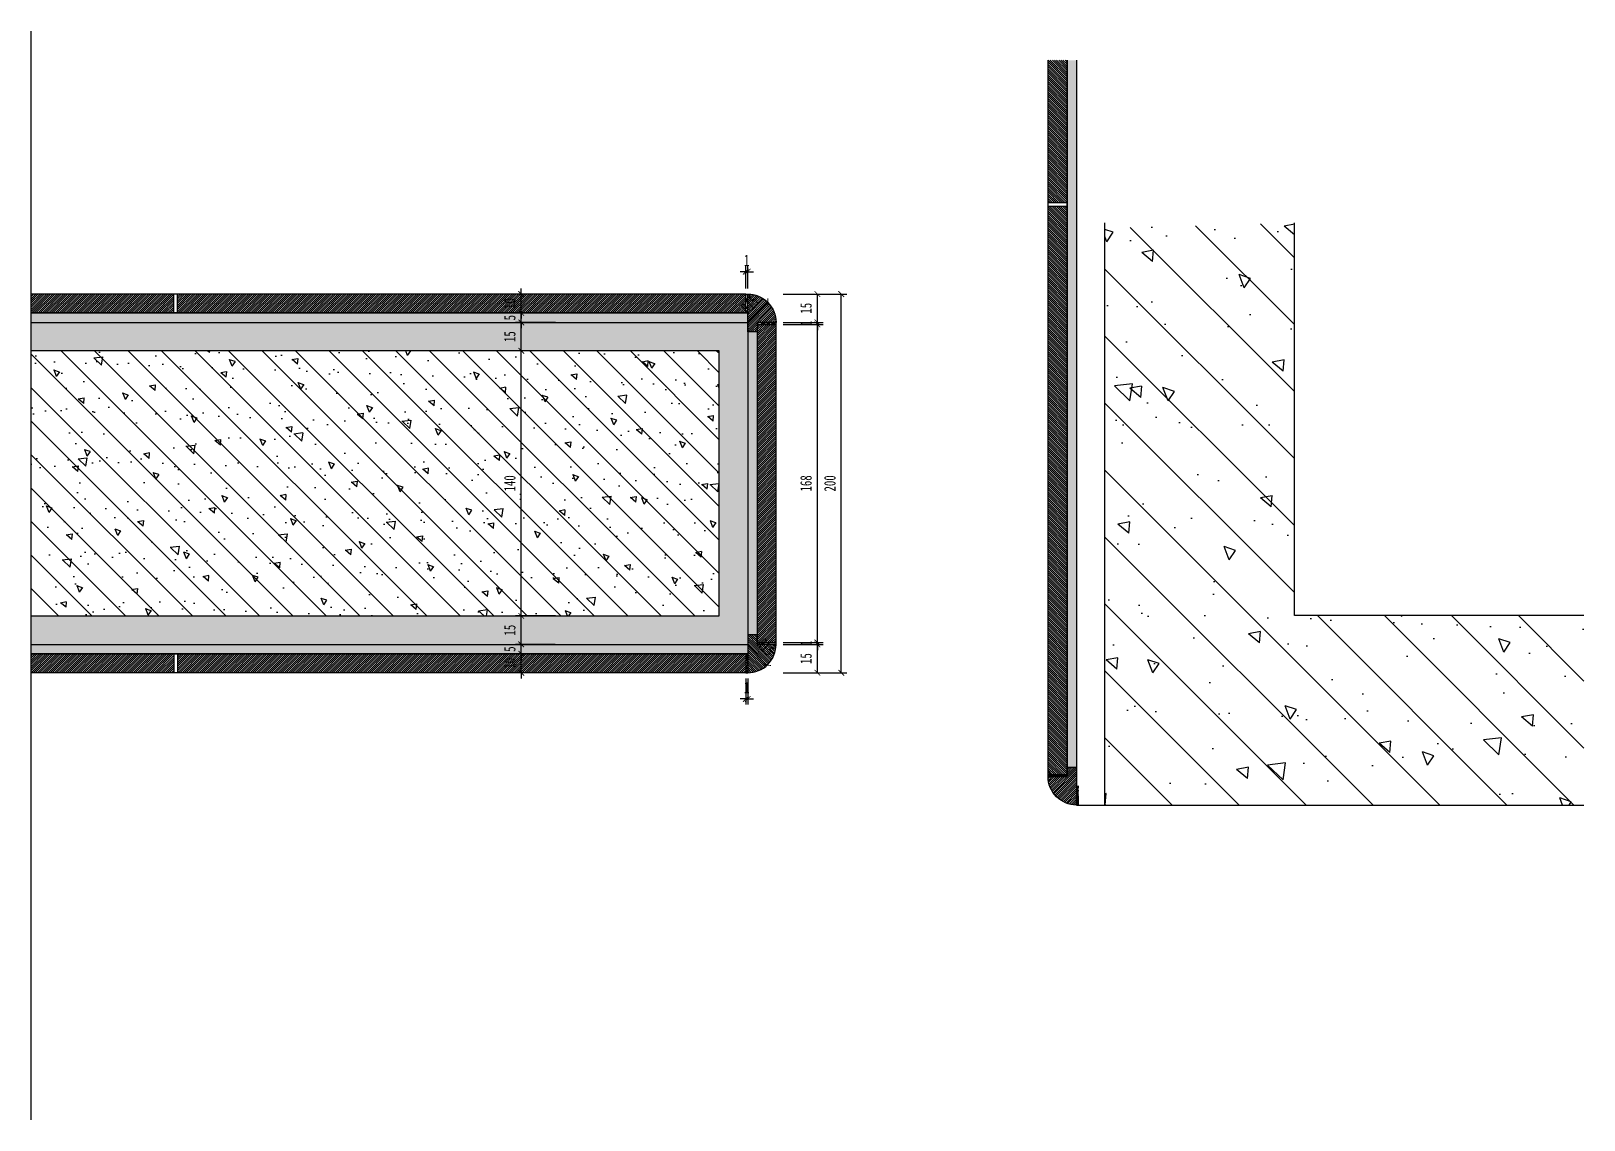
# Model space of a CAD drawing. Header units: millimetres. Extents: x 161920 to 181521, y -136232 to -127655.
# Drawn here: x 169130 to 169950, y -135505 to -134930 of the extents above; entities that cross this region are included whole.
import ezdxf

# ---------------------------------------------------------------- set-up
doc = ezdxf.new("R2010")
doc.units = ezdxf.units.MM
doc.header["$LTSCALE"] = 10
doc.header["$PDMODE"] = 3
for name, color, linetype in [('0BZ', 8, 'Continuous'), ('2TC', 8, 'Continuous'), ('4-Wide(立面宽线)', 4, 'Continuous'), ('A-土建墙（含管井、立管）', 6, 'Continuous'), ('P-完成面', 3, 'Continuous')]:
    doc.layers.add(name, color=color, linetype=linetype)
doc.styles.add('DIM', font='SimSun.ttf', dxfattribs={"width": 0.7})
doc.dimstyles.new('3', dxfattribs={"dimscale": 3, "dimtxt": 2, "dimasz": 1, "dimexe": 1, "dimexo": 1, "dimgap": 1, "dimtad": 1, "dimdec": 0, "dimzin": 0, "dimdsep": 46, "dimtxsty": 'DIM', "dimblk": 'ARCHTICK', "dimcen": 0, "dimclrd": 5, "dimclre": 5, "dimclrt": 35, "dimadec": 0, "dimazin": 0, "dimtfac": 0.5, "dimtdec": 0, "dimtix": 1, "dimtmove": 2, "dimatfit": 2, "dimldrblk": 'A', "dimfxl": 0, "dimtolj": 1, "dimtzin": 0, "dimlwd": -1, "dimlwe": -1, "dimarcsym": 0})

msp = doc.modelspace()

# ---------------------------------------------------------------- blocks, each defined once
blk = doc.blocks.new('_ArchTick')
at = {"color": 0, "linetype": 'ByBlock', "const_width": 0.15}
blk.add_lwpolyline([(-0.5, -0.5), (0.5, 0.5)], dxfattribs=at)
blk = doc.blocks.new('*D442')
at = {"layer": '4-Wide(立面宽线)', "color": 5, "ltscale": 0.15}
for p, q in [((169527.19, -135253.71), (169548.19, -135253.71)), ((169545.19, -135268.71), (169545.19, -135253.71)), ((169527.19, -135268.71), (169548.19, -135268.71))]:
    blk.add_line(p, q, dxfattribs=at)
at = {"layer": 'Defpoints', "color": 0, "ltscale": 0.15}
for p in [(169523.39, -135253.71), (169545.19, -135253.71), (169508.39, -135268.71)]:
    blk.add_point(p, dxfattribs=at)
at = {"layer": '4-Wide(立面宽线)', "color": 5, "ltscale": 0.15, "xscale": 3, "yscale": 3, "zscale": 3}
for p, rotation in [((169545.19, -135253.71), 90), ((169545.19, -135268.71), 270)]:
    blk.add_blockref('_ArchTick', p, dxfattribs=dict(at, rotation=rotation))
at = {"layer": '4-Wide(立面宽线)', "color": 35, "ltscale": 0.15, "insert": (169539.19, -135261.21), "char_height": 6, "attachment_point": 5, "rotation": 90, "style": 'DIM'}
blk.add_mtext('\\A1;15', dxfattribs=at)
blk = doc.blocks.new('A')
for p, q in [((-0.37, 0), (-2.13, 0)), ((-1.44, 1.15), (-1.09, 1.44)), ((-1.44, 1.15), (-0.37, 0)), ((-1.44, -1.15), (-0.37, 0)), ((-1.09, 1.44), (0, 0)), ((-1.09, -1.44), (0, 0)), ((-1.44, -1.15), (-1.09, -1.44))]:
    blk.add_line(p, q)
for points in [[(-1.44, 1.15), (-1.09, 1.44), (-0.37, 0), (0, 0)], [(-1.44, -1.15), (-1.09, -1.44), (-0.37, 0), (0, 0)]]:
    blk.add_solid(points)
blk = doc.blocks.new('*D443')
at = {"layer": '4-Wide(立面宽线)', "color": 5, "ltscale": 0.15}
for p, q in [((169527.19, -135252.71), (169548.19, -135252.71)), ((169527.19, -135253.71), (169548.19, -135253.71)), ((169545.19, -135252.71), (169545.19, -135249.71)), ((169545.19, -135253.71), (169545.19, -135252.71)), ((169545.19, -135253.71), (169545.19, -135256.71))]:
    blk.add_line(p, q, dxfattribs=at)
at = {"layer": 'Defpoints', "color": 0, "ltscale": 0.15}
for p in [(169523.39, -135252.71), (169523.39, -135253.71), (169545.19, -135252.71)]:
    blk.add_point(p, dxfattribs=at)
at = {"layer": '4-Wide(立面宽线)', "color": 5, "ltscale": 0.15, "xscale": 3, "yscale": 3, "zscale": 3}
for p, rotation in [((169545.19, -135252.71), 270), ((169545.19, -135253.71), 90)]:
    blk.add_blockref('_ArchTick', p, dxfattribs=dict(at, rotation=rotation))
at = {"layer": '4-Wide(立面宽线)', "color": 35, "ltscale": 0.15, "insert": (169539.19, -135253.21), "char_height": 6, "attachment_point": 5, "rotation": 90, "style": 'DIM'}
blk.add_mtext('\\A1;1', dxfattribs=at)
blk = doc.blocks.new('*D444')
at = {"layer": '4-Wide(立面宽线)', "color": 5, "ltscale": 0.15}
for p, q in [((169527.19, -135084.71), (169548.19, -135084.71)), ((169545.19, -135252.71), (169545.19, -135084.71)), ((169527.19, -135252.71), (169548.19, -135252.71))]:
    blk.add_line(p, q, dxfattribs=at)
at = {"layer": 'Defpoints', "color": 0, "ltscale": 0.15}
for p in [(169523.39, -135084.71), (169545.19, -135084.71), (169523.39, -135252.71)]:
    blk.add_point(p, dxfattribs=at)
at = {"layer": '4-Wide(立面宽线)', "color": 5, "ltscale": 0.15, "xscale": 3, "yscale": 3, "zscale": 3}
for p, rotation in [((169545.19, -135084.71), 90), ((169545.19, -135252.71), 270)]:
    blk.add_blockref('_ArchTick', p, dxfattribs=dict(at, rotation=rotation))
at = {"layer": '4-Wide(立面宽线)', "color": 35, "ltscale": 0.15, "insert": (169539.19, -135168.71), "char_height": 6, "attachment_point": 5, "rotation": 90, "style": 'DIM'}
blk.add_mtext('\\A1;168', dxfattribs=at)
blk = doc.blocks.new('*D445')
at = {"layer": '4-Wide(立面宽线)', "color": 5, "ltscale": 0.15}
for p, q in [((169527.19, -135083.71), (169548.19, -135083.71)), ((169527.19, -135084.71), (169548.19, -135084.71)), ((169545.19, -135083.71), (169545.19, -135080.71)), ((169545.19, -135084.71), (169545.19, -135083.71)), ((169545.19, -135084.71), (169545.19, -135087.71))]:
    blk.add_line(p, q, dxfattribs=at)
at = {"layer": 'Defpoints', "color": 0, "ltscale": 0.15}
for p in [(169523.39, -135083.71), (169523.39, -135084.71), (169545.19, -135083.71)]:
    blk.add_point(p, dxfattribs=at)
at = {"layer": '4-Wide(立面宽线)', "color": 5, "ltscale": 0.15, "xscale": 3, "yscale": 3, "zscale": 3}
for p, rotation in [((169545.19, -135083.71), 270), ((169545.19, -135084.71), 90)]:
    blk.add_blockref('_ArchTick', p, dxfattribs=dict(at, rotation=rotation))
at = {"layer": '4-Wide(立面宽线)', "color": 35, "ltscale": 0.15, "insert": (169539.19, -135084.21), "char_height": 6, "attachment_point": 5, "rotation": 90, "style": 'DIM'}
blk.add_mtext('\\A1;1', dxfattribs=at)
blk = doc.blocks.new('*D446')
at = {"layer": '4-Wide(立面宽线)', "color": 5, "ltscale": 0.15}
for p, q in [((169527.19, -135068.71), (169548.19, -135068.71)), ((169545.19, -135083.71), (169545.19, -135068.71)), ((169527.19, -135083.71), (169548.19, -135083.71))]:
    blk.add_line(p, q, dxfattribs=at)
at = {"layer": 'Defpoints', "color": 0, "ltscale": 0.15}
for p in [(169508.39, -135068.71), (169545.19, -135068.71), (169523.39, -135083.71)]:
    blk.add_point(p, dxfattribs=at)
at = {"layer": '4-Wide(立面宽线)', "color": 5, "ltscale": 0.15, "xscale": 3, "yscale": 3, "zscale": 3}
for p, rotation in [((169545.19, -135068.71), 90), ((169545.19, -135083.71), 270)]:
    blk.add_blockref('_ArchTick', p, dxfattribs=dict(at, rotation=rotation))
at = {"layer": '4-Wide(立面宽线)', "color": 35, "ltscale": 0.15, "insert": (169539.19, -135076.21), "char_height": 6, "attachment_point": 5, "rotation": 90, "style": 'DIM'}
blk.add_mtext('\\A1;15', dxfattribs=at)
blk = doc.blocks.new('*D447')
at = {"layer": '4-Wide(立面宽线)', "color": 5, "ltscale": 0.15}
blk.add_line((169508.39, -135253.71), (169518.54, -135264.75), dxfattribs=at)
at = {"layer": 'Defpoints', "color": 0, "ltscale": 0.15}
for p in [(169508.39, -135253.71), (169518.54, -135264.75)]:
    blk.add_point(p, dxfattribs=at)
at = {"layer": '4-Wide(立面宽线)', "color": 5, "ltscale": 0.15, "xscale": 3, "yscale": 3, "zscale": 3, "rotation": 312.6108190635813}
blk.add_blockref('_ArchTick', (169518.54, -135264.75), dxfattribs=at)
at = {"layer": '4-Wide(立面宽线)', "color": 35, "ltscale": 0.15, "insert": (169517.88, -135255.16), "char_height": 6, "attachment_point": 5, "rotation": 312.61082, "style": 'DIM'}
blk.add_mtext('\\A1;R15', dxfattribs=at)
blk = doc.blocks.new('*D448')
at = {"layer": '4-Wide(立面宽线)', "color": 5, "ltscale": 0.15}
blk.add_line((169508.39, -135083.71), (169519.02, -135073.12), dxfattribs=at)
at = {"layer": 'Defpoints', "color": 0, "ltscale": 0.15}
for p in [(169519.02, -135073.12), (169508.39, -135083.71)]:
    blk.add_point(p, dxfattribs=at)
at = {"layer": '4-Wide(立面宽线)', "color": 5, "ltscale": 0.15, "xscale": 3, "yscale": 3, "zscale": 3, "rotation": 44.86883086745674}
blk.add_blockref('_ArchTick', (169519.02, -135073.12), dxfattribs=at)
at = {"layer": '4-Wide(立面宽线)', "color": 35, "ltscale": 0.15, "insert": (169509.47, -135074.16), "char_height": 6, "attachment_point": 5, "rotation": 44.86883, "style": 'DIM'}
blk.add_mtext('\\A1;R15', dxfattribs=at)
blk = doc.blocks.new('*D449')
at = {"layer": '4-Wide(立面宽线)', "color": 5, "ltscale": 0.15}
for p, q in [((169507.39, -135271.71), (169507.39, -135285.54)), ((169508.39, -135271.71), (169508.39, -135285.54)), ((169507.39, -135282.54), (169504.39, -135282.54)), ((169507.39, -135282.54), (169508.39, -135282.54)), ((169508.39, -135282.54), (169511.39, -135282.54))]:
    blk.add_line(p, q, dxfattribs=at)
at = {"layer": 'Defpoints', "color": 0, "ltscale": 0.15}
for p in [(169507.39, -135268.71), (169508.39, -135268.71), (169508.39, -135282.54)]:
    blk.add_point(p, dxfattribs=at)
at = {"layer": '4-Wide(立面宽线)', "color": 5, "ltscale": 0.15, "xscale": 3, "yscale": 3, "zscale": 3}
blk.add_blockref('_ArchTick', (169507.39, -135282.54), dxfattribs=at)
at = {"layer": '4-Wide(立面宽线)', "color": 5, "ltscale": 0.15, "xscale": 3, "yscale": 3, "zscale": 3, "rotation": 180}
blk.add_blockref('_ArchTick', (169508.39, -135282.54), dxfattribs=at)
at = {"layer": '4-Wide(立面宽线)', "color": 35, "ltscale": 0.15, "insert": (169507.89, -135276.54), "char_height": 6, "attachment_point": 5, "style": 'DIM'}
blk.add_mtext('\\A1;1', dxfattribs=at)
blk = doc.blocks.new('*D450')
at = {"layer": '4-Wide(立面宽线)', "color": 5, "ltscale": 0.15}
for p, q in [((169507.39, -135056.91), (169504.39, -135056.91)), ((169507.39, -135065.71), (169507.39, -135053.91)), ((169507.39, -135056.91), (169508.39, -135056.91)), ((169508.39, -135065.71), (169508.39, -135053.91)), ((169508.39, -135056.91), (169511.39, -135056.91))]:
    blk.add_line(p, q, dxfattribs=at)
at = {"layer": 'Defpoints', "color": 0, "ltscale": 0.15}
for p in [(169508.39, -135056.91), (169507.39, -135068.71), (169508.39, -135068.71)]:
    blk.add_point(p, dxfattribs=at)
at = {"layer": '4-Wide(立面宽线)', "color": 5, "ltscale": 0.15, "xscale": 3, "yscale": 3, "zscale": 3}
blk.add_blockref('_ArchTick', (169507.39, -135056.91), dxfattribs=at)
at = {"layer": '4-Wide(立面宽线)', "color": 5, "ltscale": 0.15, "xscale": 3, "yscale": 3, "zscale": 3, "rotation": 180}
blk.add_blockref('_ArchTick', (169508.39, -135056.91), dxfattribs=at)
at = {"layer": '4-Wide(立面宽线)', "color": 35, "ltscale": 0.15, "insert": (169507.89, -135050.91), "char_height": 6, "attachment_point": 5, "style": 'DIM'}
blk.add_mtext('\\A1;1', dxfattribs=at)
blk = doc.blocks.new('*D451')
at = {"layer": '4-Wide(立面宽线)', "color": 5, "ltscale": 0.15}
for p, q in [((169539.81, -135068.71), (169560.81, -135068.71)), ((169557.81, -135268.71), (169557.81, -135068.71)), ((169539.81, -135268.71), (169560.81, -135268.71))]:
    blk.add_line(p, q, dxfattribs=at)
at = {"layer": 'Defpoints', "color": 0, "ltscale": 0.15}
for p in [(169508.39, -135068.71), (169557.81, -135068.71), (169508.39, -135268.71)]:
    blk.add_point(p, dxfattribs=at)
at = {"layer": '4-Wide(立面宽线)', "color": 5, "ltscale": 0.15, "xscale": 3, "yscale": 3, "zscale": 3}
for p, rotation in [((169557.81, -135068.71), 90), ((169557.81, -135268.71), 270)]:
    blk.add_blockref('_ArchTick', p, dxfattribs=dict(at, rotation=rotation))
at = {"layer": '4-Wide(立面宽线)', "color": 35, "ltscale": 0.15, "insert": (169551.81, -135168.71), "char_height": 6, "attachment_point": 5, "rotation": 90, "style": 'DIM'}
blk.add_mtext('\\A1;200', dxfattribs=at)
blk = doc.blocks.new('*D452')
at = {"layer": '4-Wide(立面宽线)', "color": 5, "ltscale": 0.15}
for p, q in [((169388.85, -135258.71), (169388.85, -135255.71)), ((169400.59, -135258.71), (169385.85, -135258.71)), ((169388.85, -135268.71), (169388.85, -135258.71)), ((169400.59, -135268.71), (169385.85, -135268.71)), ((169388.85, -135268.71), (169388.85, -135271.71))]:
    blk.add_line(p, q, dxfattribs=at)
at = {"layer": 'Defpoints', "color": 0, "ltscale": 0.15}
for p in [(169388.85, -135258.71), (169403.59, -135258.71), (169403.59, -135268.71)]:
    blk.add_point(p, dxfattribs=at)
at = {"layer": '4-Wide(立面宽线)', "color": 5, "ltscale": 0.15, "xscale": 3, "yscale": 3, "zscale": 3}
for p, rotation in [((169388.85, -135258.71), 270), ((169388.85, -135268.71), 90)]:
    blk.add_blockref('_ArchTick', p, dxfattribs=dict(at, rotation=rotation))
at = {"layer": '4-Wide(立面宽线)', "color": 35, "ltscale": 0.15, "insert": (169382.85, -135263.71), "char_height": 6, "attachment_point": 5, "rotation": 90, "style": 'DIM'}
blk.add_mtext('\\A1;10', dxfattribs=at)
blk = doc.blocks.new('*D453')
at = {"layer": '4-Wide(立面宽线)', "color": 5, "ltscale": 0.15}
for p, q in [((169406.68, -135253.71), (169385.85, -135253.71)), ((169388.85, -135253.71), (169388.85, -135250.71)), ((169388.85, -135258.71), (169388.85, -135253.71)), ((169400.59, -135258.71), (169385.85, -135258.71)), ((169388.85, -135258.71), (169388.85, -135261.71))]:
    blk.add_line(p, q, dxfattribs=at)
at = {"layer": 'Defpoints', "color": 0, "ltscale": 0.15}
for p in [(169388.85, -135253.71), (169409.68, -135253.71), (169403.59, -135258.71)]:
    blk.add_point(p, dxfattribs=at)
at = {"layer": '4-Wide(立面宽线)', "color": 5, "ltscale": 0.15, "xscale": 3, "yscale": 3, "zscale": 3}
for p, rotation in [((169388.85, -135253.71), 270), ((169388.85, -135258.71), 90)]:
    blk.add_blockref('_ArchTick', p, dxfattribs=dict(at, rotation=rotation))
at = {"layer": '4-Wide(立面宽线)', "color": 35, "ltscale": 0.15, "insert": (169382.85, -135256.21), "char_height": 6, "attachment_point": 5, "rotation": 90, "style": 'DIM'}
blk.add_mtext('\\A1;5', dxfattribs=at)
blk = doc.blocks.new('*D454')
at = {"layer": '4-Wide(立面宽线)', "color": 5, "ltscale": 0.15}
for p, q in [((169406.85, -135238.71), (169385.85, -135238.71)), ((169388.85, -135253.71), (169388.85, -135238.71)), ((169406.68, -135253.71), (169385.85, -135253.71))]:
    blk.add_line(p, q, dxfattribs=at)
at = {"layer": 'Defpoints', "color": 0, "ltscale": 0.15}
for p in [(169388.85, -135238.71), (169415.27, -135238.71), (169409.68, -135253.71)]:
    blk.add_point(p, dxfattribs=at)
at = {"layer": '4-Wide(立面宽线)', "color": 5, "ltscale": 0.15, "xscale": 3, "yscale": 3, "zscale": 3}
for p, rotation in [((169388.85, -135238.71), 90), ((169388.85, -135253.71), 270)]:
    blk.add_blockref('_ArchTick', p, dxfattribs=dict(at, rotation=rotation))
at = {"layer": '4-Wide(立面宽线)', "color": 35, "ltscale": 0.15, "insert": (169382.85, -135246.21), "char_height": 6, "attachment_point": 5, "rotation": 90, "style": 'DIM'}
blk.add_mtext('\\A1;15', dxfattribs=at)
blk = doc.blocks.new('*D455')
at = {"layer": '4-Wide(立面宽线)', "color": 5, "ltscale": 0.15}
for p, q in [((169406.85, -135098.71), (169385.85, -135098.71)), ((169388.85, -135238.71), (169388.85, -135098.71)), ((169406.85, -135238.71), (169385.85, -135238.71))]:
    blk.add_line(p, q, dxfattribs=at)
at = {"layer": 'Defpoints', "color": 0, "ltscale": 0.15}
for p in [(169388.85, -135098.71), (169425.69, -135098.71), (169415.27, -135238.71)]:
    blk.add_point(p, dxfattribs=at)
at = {"layer": '4-Wide(立面宽线)', "color": 5, "ltscale": 0.15, "xscale": 3, "yscale": 3, "zscale": 3}
for p, rotation in [((169388.85, -135098.71), 90), ((169388.85, -135238.71), 270)]:
    blk.add_blockref('_ArchTick', p, dxfattribs=dict(at, rotation=rotation))
at = {"layer": '4-Wide(立面宽线)', "color": 35, "ltscale": 0.15, "insert": (169382.85, -135168.71), "char_height": 6, "attachment_point": 5, "rotation": 90, "style": 'DIM'}
blk.add_mtext('\\A1;140', dxfattribs=at)
blk = doc.blocks.new('*D456')
at = {"layer": '4-Wide(立面宽线)', "color": 5, "ltscale": 0.15}
for p, q in [((169406.85, -135083.71), (169385.85, -135083.71)), ((169388.85, -135098.71), (169388.85, -135083.71)), ((169406.85, -135098.71), (169385.85, -135098.71))]:
    blk.add_line(p, q, dxfattribs=at)
at = {"layer": 'Defpoints', "color": 0, "ltscale": 0.15}
for p in [(169388.85, -135083.71), (169414.76, -135083.71), (169425.69, -135098.71)]:
    blk.add_point(p, dxfattribs=at)
at = {"layer": '4-Wide(立面宽线)', "color": 5, "ltscale": 0.15, "xscale": 3, "yscale": 3, "zscale": 3}
for p, rotation in [((169388.85, -135083.71), 90), ((169388.85, -135098.71), 270)]:
    blk.add_blockref('_ArchTick', p, dxfattribs=dict(at, rotation=rotation))
at = {"layer": '4-Wide(立面宽线)', "color": 35, "ltscale": 0.15, "insert": (169382.85, -135091.21), "char_height": 6, "attachment_point": 5, "rotation": 90, "style": 'DIM'}
blk.add_mtext('\\A1;15', dxfattribs=at)
blk = doc.blocks.new('*D457')
at = {"layer": '4-Wide(立面宽线)', "color": 5, "ltscale": 0.15}
for p, q in [((169388.85, -135078.71), (169388.85, -135075.71)), ((169406.85, -135078.71), (169385.85, -135078.71)), ((169406.85, -135083.71), (169385.85, -135083.71)), ((169388.85, -135083.71), (169388.85, -135078.71)), ((169388.85, -135083.71), (169388.85, -135086.71))]:
    blk.add_line(p, q, dxfattribs=at)
at = {"layer": 'Defpoints', "color": 0, "ltscale": 0.15}
for p in [(169388.85, -135078.71), (169414.76, -135083.71), (169418.07, -135078.71)]:
    blk.add_point(p, dxfattribs=at)
at = {"layer": '4-Wide(立面宽线)', "color": 5, "ltscale": 0.15, "xscale": 3, "yscale": 3, "zscale": 3}
for p, rotation in [((169388.85, -135078.71), 270), ((169388.85, -135083.71), 90)]:
    blk.add_blockref('_ArchTick', p, dxfattribs=dict(at, rotation=rotation))
at = {"layer": '4-Wide(立面宽线)', "color": 35, "ltscale": 0.15, "insert": (169382.85, -135081.21), "char_height": 6, "attachment_point": 5, "rotation": 90, "style": 'DIM'}
blk.add_mtext('\\A1;5', dxfattribs=at)
blk = doc.blocks.new('*D458')
at = {"layer": '4-Wide(立面宽线)', "color": 5, "ltscale": 0.15}
for p, q in [((169388.85, -135068.71), (169388.85, -135065.71)), ((169406.85, -135068.71), (169385.85, -135068.71)), ((169388.85, -135078.71), (169388.85, -135068.71)), ((169406.85, -135078.71), (169385.85, -135078.71)), ((169388.85, -135078.71), (169388.85, -135081.71))]:
    blk.add_line(p, q, dxfattribs=at)
at = {"layer": 'Defpoints', "color": 0, "ltscale": 0.15}
for p in [(169388.85, -135068.71), (169418.07, -135068.71), (169418.07, -135078.71)]:
    blk.add_point(p, dxfattribs=at)
at = {"layer": '4-Wide(立面宽线)', "color": 5, "ltscale": 0.15, "xscale": 3, "yscale": 3, "zscale": 3}
for p, rotation in [((169388.85, -135068.71), 270), ((169388.85, -135078.71), 90)]:
    blk.add_blockref('_ArchTick', p, dxfattribs=dict(at, rotation=rotation))
at = {"layer": '4-Wide(立面宽线)', "color": 35, "ltscale": 0.15, "insert": (169382.85, -135073.71), "char_height": 6, "attachment_point": 5, "rotation": 90, "style": 'DIM'}
blk.add_mtext('\\A1;10', dxfattribs=at)

# ---------------------------------------------------------------- dimensions: what is measured, and where the dimension line sits
at = {"layer": '4-Wide(立面宽线)', "color": 251, "ltscale": 0.15}
for base, p1, p2, picture, middle in [((169508.39, -135056.91), (169507.39, -135068.71), (169508.39, -135068.71), '*D450', (169507.89, -135050.91)), ((169508.39, -135282.54), (169507.39, -135268.71), (169508.39, -135268.71), '*D449', (169507.89, -135276.54))]:
    dim = msp.add_linear_dim(base=base, p1=p1, p2=p2, dimstyle='3', dxfattribs=at)
    dim.commit()
    dim.dimension.update_dxf_attribs({"geometry": picture, "text_midpoint": middle})
for base, p1, p2, picture, middle in [((169388.85, -135068.71), (169418.07, -135078.71), (169418.07, -135068.71), '*D458', (169382.85, -135073.71)), ((169545.19, -135068.71), (169523.39, -135083.71), (169508.39, -135068.71), '*D446', (169539.19, -135076.21)), ((169557.81, -135068.71), (169508.39, -135268.71), (169508.39, -135068.71), '*D451', (169551.81, -135168.71)), ((169388.85, -135078.71), (169414.76, -135083.71), (169418.07, -135078.71), '*D457', (169382.85, -135081.21)), ((169388.85, -135083.71), (169425.69, -135098.71), (169414.76, -135083.71), '*D456', (169382.85, -135091.21)), ((169545.19, -135083.71), (169523.39, -135084.71), (169523.39, -135083.71), '*D445', (169539.19, -135084.21)), ((169545.19, -135084.71), (169523.39, -135252.71), (169523.39, -135084.71), '*D444', (169539.19, -135168.71)), ((169388.85, -135098.71), (169415.27, -135238.71), (169425.69, -135098.71), '*D455', (169382.85, -135168.71)), ((169388.85, -135238.71), (169409.68, -135253.71), (169415.27, -135238.71), '*D454', (169382.85, -135246.21)), ((169388.85, -135253.71), (169403.59, -135258.71), (169409.68, -135253.71), '*D453', (169382.85, -135256.21)), ((169388.85, -135258.71), (169403.59, -135268.71), (169403.59, -135258.71), '*D452', (169382.85, -135263.71)), ((169545.19, -135253.71), (169508.39, -135268.71), (169523.39, -135253.71), '*D442', (169539.19, -135261.21)), ((169545.19, -135252.71), (169523.39, -135253.71), (169523.39, -135252.71), '*D443', (169539.19, -135253.21))]:
    dim = msp.add_linear_dim(base=base, p1=p1, p2=p2, angle=90, dimstyle='3', dxfattribs=at)
    dim.commit()
    dim.dimension.update_dxf_attribs({"geometry": picture, "text_midpoint": middle})
for center, mpoint, picture, middle in [((169508.39, -135083.71), (169519.02, -135073.12), '*D448', (169509.47, -135074.16)), ((169508.39, -135253.71), (169518.54, -135264.75), '*D447', (169517.88, -135255.16))]:
    dim = msp.add_radius_dim(center=center, mpoint=mpoint, dimstyle='3', dxfattribs=at)
    dim.commit()
    dim.dimension.update_dxf_attribs({"geometry": picture, "text_midpoint": middle})

# ---------------------------------------------------------------- hatches: boundary and pattern name
at = {"ltscale": 0.15}
h = msp.add_hatch(dxfattribs=at)
h.set_pattern_fill('ANSI31', color=250, scale=0.5, angle=-270, style=0)
h.set_pattern_definition([(135, (169666.9785, -134945.2181), (-0.561266, -0.561266), [])])
h.paths.add_polyline_path([(169676.98, -135322.54), (169676.98, -135022.54), (169666.98, -135022.54), (169666.98, -135322.54)])
h.paths.add_polyline_path([(169676.98, -135020.54), (169676.98, -134945.22), (169666.98, -134945.22), (169666.98, -135020.54)])
h = msp.add_hatch(dxfattribs=at)
h.set_pattern_fill('ANSI31', color=250, scale=0.5, angle=-180, style=0)
h.set_pattern_definition([(225, (168893.3894, -135498.7057), (0.561266, -0.561266), [])])
h.paths.add_polyline_path([(169507.39, -135068.71), (169207.39, -135068.71), (169207.39, -135078.71), (169507.39, -135078.71)])
h.paths.add_polyline_path([(169130.07, -135068.71), (169130.07, -135078.71), (169205.39, -135078.71), (169205.39, -135068.71)])
h.paths.add_polyline_path([(169513.39, -135252.71), (169523.39, -135252.71), (169523.39, -135084.71), (169513.39, -135084.71)])
h = msp.add_hatch(dxfattribs=at)
h.set_pattern_fill('ANSI31', color=250, scale=0.5, angle=-180, style=0)
h.set_pattern_definition([(225, (169508.3894, -135088.7057), (0.561266, -0.561266), [])])
edge = h.paths.add_edge_path()
edge.add_line((169513.39, -135083.71), (169513.39, -135088.71))
edge.add_line((169513.39, -135088.71), (169508.39, -135088.71))
edge.add_line((169508.39, -135088.71), (169508.39, -135068.71))
edge.add_arc((169508.39, -135083.71), 15, 0, 90, ccw=False)
edge.add_line((169523.39, -135083.71), (169513.39, -135083.71))
h = msp.add_hatch(dxfattribs=at)
h.set_pattern_fill('ANSI31', color=250, scale=0.5, angle=-180, style=0)
h.set_pattern_definition([(135, (169508.3894, -135248.7057), (0.561266, 0.561266), [])])
edge = h.paths.add_edge_path()
edge.add_line((169513.39, -135253.71), (169513.39, -135248.71))
edge.add_line((169513.39, -135248.71), (169508.39, -135248.71))
edge.add_line((169508.39, -135248.71), (169508.39, -135268.71))
edge.add_arc((169508.39, -135253.71), 15, 270, 360)
edge.add_line((169523.39, -135253.71), (169513.39, -135253.71))
h = msp.add_hatch(dxfattribs=at)
h.set_pattern_fill('ANSI31', color=250, scale=0.5, angle=-180, style=0)
h.set_pattern_definition([(225, (169130.07165, -135268.7057), (0.561266, -0.561266), [])])
h.paths.add_polyline_path([(169507.39, -135258.71), (169207.39, -135258.71), (169207.39, -135268.71), (169507.39, -135268.71)])
h.paths.add_polyline_path([(169205.39, -135258.71), (169130.07, -135258.71), (169130.07, -135268.71), (169205.39, -135268.71)])
h = msp.add_hatch(dxfattribs=at)
h.set_pattern_fill('ANSI31', color=250, scale=0.5, angle=-180, style=0)
h.set_pattern_definition([(45, (169681.9785, -135318.5358), (-0.561266, 0.561266), [])])
edge = h.paths.add_edge_path()
edge.add_line((169676.98, -135323.54), (169676.98, -135318.54))
edge.add_line((169676.98, -135318.54), (169681.98, -135318.54))
edge.add_line((169681.98, -135318.54), (169681.98, -135338.54))
edge.add_arc((169681.98, -135323.54), 15, 180, 270, ccw=False)
edge.add_line((169666.98, -135323.54), (169676.98, -135323.54))
at = {"layer": '2TC'}
h = msp.add_hatch(dxfattribs=at)
h.set_pattern_fill('钢筋混凝土', color=250, scale=10, angle=90, style=0)
h.set_pattern_definition([(135, (169696.979, -135338.536), (-17.6777, -17.6777), []), (140, (169696.98, -135338.536), (6.275, 71.726), [7.5, -82.5]), (85, (169696.98, -135338.536), (-75.219, -13.875), [6, -66]), (190.451, (169697.5, -135332.56), (-68.944, 57.851), [6.374, -70.114]), (136.184, (169676.98, -135338.54), (16.552, 106.724), [11.25, -123.75]), (186.636, (169678.36, -135329.64), (-97.412, 93.466), [9.56, -105.171]), (81.184, (169676.98, -135338.54), (-97.412, 93.466), [9, -99]), (111, (169681.98, -135328.536), (40.262, 59.691), [7.5, -82.5]), (56, (169681.98, -135328.536), (-72.515, 24.332), [6, -66]), (161.451, (169685.334, -135323.56), (-32.253, 84.022), [6.374, -70.114]), (127.5, (169696.979, -135338.536), (-33.2894, 1.216), [0, -65.2, 0, -67, 0, -66.25]), (97.5, (169696.98, -135338.536), (-39.4412, 26.307), [0, -38.2, 0, -63.7, 0, -25.25]), (57.5, (169696.979, -135360.836), (2.2555, 53.3822), [0, -25, 0, -78, 0, -103.5]), (47.5, (169696.98, -135370.836), (-10.0105, 58.3186), [0, -32.5, 0, -51.8, 0, -73.5])])
h.paths.add_polyline_path([(169949.86, -135238.54), (169796.98, -135238.54), (169796.98, -135031.05), (169696.98, -135034.04), (169696.98, -135338.54), (169949.86, -135338.54)])
h = msp.add_hatch(dxfattribs=at)
h.set_pattern_fill('AR-CONC', color=250, style=0)
h.set_pattern_definition([(50, (169507.3894, -135078.7057), (1.82185, -0.1594), [0.1905, -2.0955]), (355, (169507.3894, -135078.7057), (-0.35243, 1.91057), [0.1524, -1.6764]), (100.45, (169507.5412, -135078.719), (1.46943, 1.75117), [0.1619, -1.7809]), (46.184, (169507.3894, -135078.1977), (2.7108, -0.4204), [0.28575, -3.14325]), (96.636, (169507.6153, -135078.2327), (2.37404, 2.47426), [0.24285, -2.67135]), (351.184, (169507.3894, -135078.1977), (2.37405, 2.47425), [0.2286, -2.5146]), (21, (169507.6434, -135078.3247), (1.51615, -1.02266), [0.1905, -2.0955]), (326, (169507.6434, -135078.3247), (0.61802, 1.84188), [0.1524, -1.6764]), (71.451, (169507.7697, -135078.41), (2.13416, 0.81923), [0.1619, -1.7809]), (37.5, (169507.3894, -135078.7057), (0.030886, 0.84555), [0, -1.65608, 0, -1.7018, 0, -1.68275]), (7.5, (169507.3894, -135078.7057), (0.6682, 1.001806), [0, -0.97028, 0, -1.61798, 0, -0.64135]), (327.5, (169506.82296, -135078.7057), (1.355906, -0.057287), [0, -0.635, 0, -1.9812, 0, -2.6289]), (317.5, (169506.569, -135078.7057), (1.48129, 0.25426), [0, -0.8255, 0, -1.31572, 0, -1.8669])])
h.paths.add_polyline_path([(169508.39, -135068.71), (169507.39, -135068.71), (169507.39, -135078.71), (169508.39, -135078.71)])
h = msp.add_hatch(dxfattribs=at)
h.set_pattern_fill('AR-CONC', color=250, scale=3, style=0)
h.set_pattern_definition([(50, (1764.45, -917.082), (5.46554007, -0.47817257), [0.5715, -6.2865]), (355, (1764.45, -917.082), (-1.05728478, 5.73169929), [0.4572, -5.0292]), (100.451, (1764.9053, -917.122), (4.40827505, 5.25350063), [0.4857, -5.3427]), (46.1842, (1764.45, -915.558), (8.13237123, -1.26126984), [0.85725, -9.42975]), (96.6356, (1765.1276, -915.663), (7.12212703, 7.42276668), [0.72855, -8.01405]), (351.184, (1764.45, -915.558), (7.12213817, 7.42275354), [0.6858, -7.5438]), (21, (1765.212, -915.939), (4.548446395, -3.06796556), [0.5715, -6.2865]), (326, (1765.212, -915.939), (1.85406085, 5.52563898), [0.4572, -5.0292]), (71.4514, (1765.591, -916.195), (6.40249472, 2.45768573), [0.4857, -5.3427]), (37.5, (1764.4499, -917.0821), (0.092658098, 2.536651166), [0, -4.96824, 0, -5.1054, 0, -5.04825]), (7.5, (1764.45, -917.082), (2.004589875, 3.005417245), [0, -2.91084, 0, -4.85394, 0, -1.92405]), (327.5, (1762.7506, -917.0821), (4.067717855, -0.17186232), [0, -1.905, 0, -5.9436, 0, -7.8867]), (317.5, (1761.9886, -917.082), (4.44387544, 0.76279473), [0, -2.4765, 0, -3.94716, 0, -5.6007])])
h.paths.add_polyline_path([(169493.39, -135238.71), (169130.07, -135238.71), (169130.07, -135253.71), (169508.39, -135253.71), (169508.39, -135083.71), (169130.07, -135083.71), (169130.07, -135098.71), (169493.39, -135098.71)])
h = msp.add_hatch(dxfattribs=at)
h.set_pattern_fill('AR-CONC', color=250, style=0)
h.set_pattern_definition([(50, (169513.3894, -135084.7057), (1.82185, -0.1594), [0.1905, -2.0955]), (355, (169513.3894, -135084.7057), (-0.35243, 1.91057), [0.1524, -1.6764]), (100.45, (169513.5412, -135084.719), (1.46943, 1.75117), [0.1619, -1.7809]), (46.184, (169513.3894, -135084.1977), (2.7108, -0.4204), [0.28575, -3.14325]), (96.636, (169513.6153, -135084.2327), (2.37404, 2.47426), [0.24285, -2.67135]), (351.184, (169513.3894, -135084.1977), (2.37405, 2.47425), [0.2286, -2.5146]), (21, (169513.6434, -135084.3247), (1.51615, -1.02266), [0.1905, -2.0955]), (326, (169513.6434, -135084.3247), (0.61802, 1.84188), [0.1524, -1.6764]), (71.451, (169513.7697, -135084.41), (2.13416, 0.81923), [0.1619, -1.7809]), (37.5, (169513.3894, -135084.7057), (0.030886, 0.84555), [0, -1.65608, 0, -1.7018, 0, -1.68275]), (7.5, (169513.3894, -135084.7057), (0.6682, 1.001806), [0, -0.97028, 0, -1.61798, 0, -0.64135]), (327.5, (169512.82296, -135084.7057), (1.355906, -0.057287), [0, -0.635, 0, -1.9812, 0, -2.6289]), (317.5, (169512.569, -135084.7057), (1.48129, 0.25426), [0, -0.8255, 0, -1.31572, 0, -1.8669])])
h.paths.add_polyline_path([(169523.39, -135083.71), (169513.39, -135083.71), (169513.39, -135084.71), (169523.39, -135084.71)])
h = msp.add_hatch(dxfattribs=at)
h.set_pattern_fill('钢筋混凝土', color=250, scale=5, angle=90, style=0)
h.set_pattern_definition([(135, (0, 0), (-8.8388348, -8.8388348), []), (140, (0, 0), (3.1376067, 35.863009), [3.75, -41.25]), (85, (0, 0), (-37.6096067, -6.9375667), [3, -33]), (190.4514, (0.26, 2.99), (-34.471977, 28.925469), [3.1870095, -35.0571056]), (136.1842, (-10, 6e-16), (8.275951, 53.362052), [5.625, -61.875]), (186.6356, (-9.31, 4.447), (-48.705894, 46.733135), [4.780514, -52.58565]), (81.1842, (-10, 6e-16), (-48.70593, 46.733097), [4.5, -49.5]), (111, (-7.5, 5), (20.1309445, 29.8453526), [3.75, -41.25]), (56, (-7.5, 5), (-36.257502, 12.1657666), [3, -33]), (161.4514, (-5.822, 7.487), (-16.126525, 42.0111314), [3.1870095, -35.0571056]), (127.5, (0, 0), (-16.6446927, 0.6079928), [0, -32.6, 0, -33.5, 0, -33.125]), (97.5, (0, 0), (-19.7205856, 13.1534769), [0, -19.1, 0, -31.85, 0, -12.625]), (57.5, (-7e-16, -11.15), (1.1277436, 26.6911218), [0, -12.5, 0, -39, 0, -51.75]), (47.5, (-1e-15, -16.15), (-5.005249, 29.1593085), [0, -16.25, 0, -25.9, 0, -36.75])])
h.paths.add_polyline_path([(169493.39, -135098.71), (169130.07, -135098.71), (169130.07, -135238.71), (169493.39, -135238.71)])
h = msp.add_hatch(dxfattribs=at)
h.set_pattern_fill('AR-CONC', color=250, style=0)
h.set_pattern_definition([(50, (169513.3894, -135253.7057), (1.82185, -0.1594), [0.1905, -2.0955]), (355, (169513.3894, -135253.7057), (-0.35243, 1.91057), [0.1524, -1.6764]), (100.45, (169513.5412, -135253.719), (1.46943, 1.75117), [0.1619, -1.7809]), (46.184, (169513.3894, -135253.1977), (2.7108, -0.4204), [0.28575, -3.14325]), (96.636, (169513.6153, -135253.2327), (2.37404, 2.47426), [0.24285, -2.67135]), (351.184, (169513.3894, -135253.1977), (2.37405, 2.47425), [0.2286, -2.5146]), (21, (169513.6434, -135253.3247), (1.51615, -1.02266), [0.1905, -2.0955]), (326, (169513.6434, -135253.3247), (0.61802, 1.84188), [0.1524, -1.6764]), (71.451, (169513.7697, -135253.41), (2.13416, 0.81923), [0.1619, -1.7809]), (37.5, (169513.3894, -135253.7057), (0.030886, 0.84555), [0, -1.65608, 0, -1.7018, 0, -1.68275]), (7.5, (169513.3894, -135253.7057), (0.6682, 1.001806), [0, -0.97028, 0, -1.61798, 0, -0.64135]), (327.5, (169512.82296, -135253.7057), (1.355906, -0.057287), [0, -0.635, 0, -1.9812, 0, -2.6289]), (317.5, (169512.569, -135253.7057), (1.48129, 0.25426), [0, -0.8255, 0, -1.31572, 0, -1.8669])])
h.paths.add_polyline_path([(169523.39, -135252.71), (169513.39, -135252.71), (169513.39, -135253.71), (169523.39, -135253.71)])
h = msp.add_hatch(dxfattribs=at)
h.set_pattern_fill('AR-CONC', color=250, style=0)
h.set_pattern_definition([(50, (167728.9395, -134581.6236), (1.8218467, -0.1593909), [0.1905, -2.0955]), (355, (167728.9395, -134581.6236), (-0.3524283, 1.9105664), [0.1524, -1.6764]), (100.451, (167729.0913, -134581.6369), (1.469425, 1.7511669), [0.1619, -1.7809]), (46.1842, (167728.9395, -134581.1156), (2.7107904, -0.4204233), [0.28575, -3.14325]), (96.6356, (167729.1654, -134581.1506), (2.3740423, 2.4742556), [0.24285, -2.67135]), (351.184, (167728.9395, -134581.1156), (2.374046, 2.474251), [0.2286, -2.5146]), (21, (167729.1935, -134581.2426), (1.5161488, -1.0226552), [0.1905, -2.0955]), (326, (167729.1935, -134581.2426), (0.6180203, 1.8418797), [0.1524, -1.6764]), (71.4514, (167729.3198, -134581.3278), (2.1341649, 0.8192286), [0.1619, -1.7809]), (37.5, (167728.9395, -134581.6236), (0.03088603, 0.84555039), [0, -1.65608, 0, -1.7018, 0, -1.68275]), (7.5, (167728.9395, -134581.6236), (0.66819663, 1.00180575), [0, -0.97028, 0, -1.61798, 0, -0.64135]), (327.5, (167728.3731, -134581.6236), (1.35590595, -0.05728744), [0, -0.635, 0, -1.9812, 0, -2.6289]), (317.5, (167728.1191, -134581.6236), (1.4812918, 0.2542649), [0, -0.8255, 0, -1.31572, 0, -1.8669])])
h.paths.add_polyline_path([(169508.39, -135258.71), (169507.39, -135258.71), (169507.39, -135268.71), (169508.39, -135268.71)])
h = msp.add_hatch(dxfattribs=at)
h.set_pattern_fill('AR-CONC', color=250, angle=-90, style=0)
h.set_pattern_definition([(320, (170354.0606, -133544.086), (-0.1593909, -1.8218467), [0.1905, -2.0955]), (265, (170354.0606, -133544.086), (1.9105664, 0.3524283), [0.1524, -1.6764]), (10.451, (170354.0473, -133544.2377), (1.7511669, -1.469425), [0.1619, -1.7809]), (316.1842, (170354.5686, -133544.086), (-0.4204233, -2.7107904), [0.28575, -3.14325]), (6.6356, (170354.5336, -133544.3118), (2.4742556, -2.3740423), [0.24285, -2.67135]), (261.184, (170354.5686, -133544.086), (2.474251, -2.374046), [0.2286, -2.5146]), (291, (170354.4416, -133544.34), (-1.0226552, -1.5161488), [0.1905, -2.0955]), (236, (170354.4416, -133544.34), (1.8418797, -0.6180203), [0.1524, -1.6764]), (341.4514, (170354.3564, -133544.4663), (0.8192286, -2.1341649), [0.1619, -1.7809]), (307.5, (170354.0606, -133544.0859), (0.84555039, -0.03088603), [0, -1.65608, 0, -1.7018, 0, -1.68275]), (277.5, (170354.0606, -133544.0859), (1.00180575, -0.66819663), [0, -0.97028, 0, -1.61798, 0, -0.64135]), (237.5, (170354.0606, -133543.5195), (-0.05728744, -1.35590595), [0, -0.635, 0, -1.9812, 0, -2.6289]), (227.5, (170354.0606, -133543.2655), (0.2542649, -1.4812918), [0, -0.8255, 0, -1.31572, 0, -1.8669])])
h.paths.add_polyline_path([(169676.98, -135323.54), (169676.98, -135322.54), (169666.98, -135322.54), (169666.98, -135323.54)])
h = msp.add_hatch(dxfattribs=at)
h.set_pattern_fill('AR-CONC', color=250, style=0)
h.set_pattern_definition([(130, (169676.9785, -135323.5358), (-1.82185, -0.1594), [0.1905, -2.0955]), (185, (169676.9785, -135323.5358), (0.35243, 1.91057), [0.1524, -1.6764]), (79.55, (169676.8267, -135323.5491), (-1.46943, 1.75117), [0.1619, -1.7809]), (133.816, (169676.9785, -135323.0278), (-2.7108, -0.4204), [0.28575, -3.14325]), (83.364, (169676.7526, -135323.0628), (-2.37404, 2.47426), [0.24285, -2.67135]), (188.816, (169676.9785, -135323.0278), (-2.37405, 2.47425), [0.2286, -2.5146]), (159, (169676.7245, -135323.1548), (-1.51615, -1.02266), [0.1905, -2.0955]), (214, (169676.7245, -135323.1548), (-0.61802, 1.84188), [0.1524, -1.6764]), (108.549, (169676.5982, -135323.24), (-2.13416, 0.81923), [0.1619, -1.7809]), (142.5, (169676.9785, -135323.5358), (-0.030886, 0.84555), [0, -1.65608, 0, -1.7018, 0, -1.68275]), (172.5, (169676.9785, -135323.5358), (-0.6682, 1.001806), [0, -0.97028, 0, -1.61798, 0, -0.64135]), (212.5, (169677.54494, -135323.5358), (-1.355906, -0.057287), [0, -0.635, 0, -1.9812, 0, -2.6289]), (222.5, (169677.7989, -135323.5358), (-1.48129, 0.25426), [0, -0.8255, 0, -1.31572, 0, -1.8669])])
h.paths.add_polyline_path([(169666.98, -135322.54), (169676.98, -135322.54), (169676.98, -135323.54), (169666.98, -135323.54)])
h = msp.add_hatch(dxfattribs=at)
h.set_pattern_fill('AR-CONC', color=250, angle=-90, style=0)
h.set_pattern_definition([(320, (169681.9785, -135328.5358), (-0.1594, -1.82185), [0.1905, -2.0955]), (265, (169681.9785, -135328.5358), (1.91057, 0.35243), [0.1524, -1.6764]), (10.45, (169681.9652, -135328.6876), (1.75117, -1.46943), [0.1619, -1.7809]), (316.184, (169682.4865, -135328.5358), (-0.4204, -2.7108), [0.28575, -3.14325]), (6.636, (169682.4515, -135328.7617), (2.47426, -2.37404), [0.24285, -2.67135]), (261.184, (169682.4865, -135328.5358), (2.47425, -2.37405), [0.2286, -2.5146]), (291, (169682.3595, -135328.7898), (-1.02266, -1.51615), [0.1905, -2.0955]), (236, (169682.3595, -135328.7898), (1.84188, -0.61802), [0.1524, -1.6764]), (341.451, (169682.2743, -135328.9162), (0.81923, -2.13416), [0.1619, -1.7809]), (307.5, (169681.9785, -135328.5358), (0.84555, -0.030886), [0, -1.65608, 0, -1.7018, 0, -1.68275]), (277.5, (169681.9785, -135328.5358), (1.001806, -0.6682), [0, -0.97028, 0, -1.61798, 0, -0.64135]), (237.5, (169681.9785, -135327.9694), (-0.057287, -1.355906), [0, -0.635, 0, -1.9812, 0, -2.6289]), (227.5, (169681.9785, -135327.7154), (0.25426, -1.48129), [0, -0.8255, 0, -1.31572, 0, -1.8669])])
h.paths.add_polyline_path([(169682.98, -135338.54), (169682.98, -135328.54), (169681.98, -135328.54), (169681.98, -135338.54)])
h = msp.add_hatch(dxfattribs=at)
h.set_pattern_fill('AR-CONC', color=250, style=0)
h.set_pattern_definition([(130, (171461.4284, -134651.4537), (-1.8218467, -0.1593909), [0.1905, -2.0955]), (185, (171461.4284, -134651.4537), (0.3524283, 1.9105664), [0.1524, -1.6764]), (79.549, (171461.2766, -134651.467), (-1.469425, 1.7511669), [0.1619, -1.7809]), (133.8158, (171461.4284, -134650.9457), (-2.7107904, -0.4204233), [0.28575, -3.14325]), (83.3644, (171461.2025, -134650.9807), (-2.3740423, 2.4742556), [0.24285, -2.67135]), (188.816, (171461.4284, -134650.9457), (-2.374046, 2.474251), [0.2286, -2.5146]), (159, (171461.1744, -134651.0727), (-1.5161488, -1.0226552), [0.1905, -2.0955]), (214, (171461.1744, -134651.0727), (-0.6180203, 1.8418797), [0.1524, -1.6764]), (108.5486, (171461.048, -134651.158), (-2.1341649, 0.8192286), [0.1619, -1.7809]), (142.5, (171461.4284, -134651.4537), (-0.03088603, 0.84555039), [0, -1.65608, 0, -1.7018, 0, -1.68275]), (172.5, (171461.4284, -134651.4537), (-0.66819663, 1.00180575), [0, -0.97028, 0, -1.61798, 0, -0.64135]), (212.5, (171461.9948, -134651.4537), (-1.35590595, -0.05728744), [0, -0.635, 0, -1.9812, 0, -2.6289]), (222.5, (171462.2488, -134651.4537), (-1.4812918, 0.2542649), [0, -0.8255, 0, -1.31572, 0, -1.8669])])
h.paths.add_polyline_path([(169681.98, -135328.54), (169682.98, -135328.54), (169682.98, -135338.54), (169681.98, -135338.54)])
at = {"layer": '4-Wide(立面宽线)', "ltscale": 0.15}
h = msp.add_hatch(dxfattribs=at)
h.set_pattern_fill('AR-CONC', color=251, scale=3, angle=-90, style=0)
h.set_pattern_definition([(220, (169681.9785, -134708.536), (0.478173, -5.46554), [0.5715, -6.2865]), (275, (169681.9785, -134708.536), (-5.7317, 1.057285), [0.4572, -5.0292]), (169.549, (169682.0184, -134708.9913), (-5.2535, -4.408275), [0.4857, -5.3427]), (223.8158, (169680.4545, -134708.536), (1.26127, -8.13237), [0.85725, -9.42975]), (173.3644, (169680.56, -134709.2135), (-7.42277, -7.12213), [0.72855, -8.01405]), (278.816, (169680.4545, -134708.536), (-7.42275, -7.12214), [0.6858, -7.5438]), (249, (169680.8355, -134709.298), (3.067966, -4.548446), [0.5715, -6.2865]), (304, (169680.8355, -134709.298), (-5.52564, -1.85406), [0.4572, -5.0292]), (198.5486, (169681.091, -134709.677), (-2.457686, -6.402495), [0.4857, -5.3427]), (232.5, (169681.9785, -134708.5358), (-2.536651, -0.092658), [0, -4.96824, 0, -5.1054, 0, -5.04825]), (262.5, (169681.9785, -134708.5358), (-3.005417, -2.00459), [0, -2.91084, 0, -4.85394, 0, -1.92405]), (302.5, (169681.9785, -134706.8365), (0.171862, -4.067718), [0, -1.905, 0, -5.9436, 0, -7.8867]), (312.5, (169681.9785, -134706.0745), (-0.762795, -4.443875), [0, -2.4765, 0, -3.94716, 0, -5.6007])])
h.paths.add_polyline_path([(169676.98, -134945.22), (169681.98, -134945.22), (169681.98, -135323.54), (169676.98, -135323.54)])
h = msp.add_hatch(dxfattribs=at)
h.set_pattern_fill('AR-CONC', color=251, scale=3, style=0)
h.set_pattern_definition([(50, (168893.3894, -135083.7057), (5.46554, -0.478173), [0.5715, -6.2865]), (355, (168893.3894, -135083.7057), (-1.057285, 5.7317), [0.4572, -5.0292]), (100.451, (168893.845, -135083.7456), (4.408275, 5.2535), [0.4857, -5.3427]), (46.1842, (168893.3894, -135082.182), (8.13237, -1.26127), [0.85725, -9.42975]), (96.6356, (168894.067, -135082.287), (7.12213, 7.42277), [0.72855, -8.01405]), (351.184, (168893.389, -135082.182), (7.12214, 7.42275), [0.6858, -7.5438]), (21, (168894.1514, -135082.5627), (4.548446, -3.067966), [0.5715, -6.2865]), (326, (168894.1514, -135082.5627), (1.85406, 5.52564), [0.4572, -5.0292]), (71.4514, (168894.5304, -135082.8184), (6.402495, 2.457686), [0.4857, -5.3427]), (37.5, (168893.3894, -135083.7057), (0.092658, 2.536651), [0, -4.96824, 0, -5.1054, 0, -5.04825]), (7.5, (168893.3894, -135083.7057), (2.00459, 3.005417), [0, -2.91084, 0, -4.85394, 0, -1.92405]), (327.5, (168891.6901, -135083.7057), (4.067718, -0.171862), [0, -1.905, 0, -5.9436, 0, -7.8867]), (317.5, (168890.928, -135083.7057), (4.443875, 0.762795), [0, -2.4765, 0, -3.94716, 0, -5.6007])])
h.paths.add_polyline_path([(169130.07, -135078.71), (169130.07, -135083.71), (169508.39, -135083.71), (169508.39, -135078.71)])
h = msp.add_hatch(dxfattribs=at)
h.set_pattern_fill('AR-CONC', color=251, scale=3, style=0)
h.set_pattern_definition([(50, (169508.3894, -135498.7057), (5.46554, -0.478173), [0.5715, -6.2865]), (355, (169508.3894, -135498.7057), (-1.057285, 5.7317), [0.4572, -5.0292]), (100.451, (169508.845, -135498.7456), (4.408275, 5.2535), [0.4857, -5.3427]), (46.1842, (169508.3894, -135497.182), (8.13237, -1.26127), [0.85725, -9.42975]), (96.6356, (169509.067, -135497.287), (7.12213, 7.42277), [0.72855, -8.01405]), (351.184, (169508.389, -135497.182), (7.12214, 7.42275), [0.6858, -7.5438]), (21, (169509.1514, -135497.5627), (4.548446, -3.067966), [0.5715, -6.2865]), (326, (169509.1514, -135497.5627), (1.85406, 5.52564), [0.4572, -5.0292]), (71.4514, (169509.5304, -135497.8184), (6.402495, 2.457686), [0.4857, -5.3427]), (37.5, (169508.3894, -135498.7057), (0.092658, 2.536651), [0, -4.96824, 0, -5.1054, 0, -5.04825]), (7.5, (169508.3894, -135498.7057), (2.00459, 3.005417), [0, -2.91084, 0, -4.85394, 0, -1.92405]), (327.5, (169506.6901, -135498.7057), (4.067718, -0.171862), [0, -1.905, 0, -5.9436, 0, -7.8867]), (317.5, (169505.928, -135498.7057), (4.443875, 0.762795), [0, -2.4765, 0, -3.94716, 0, -5.6007])])
h.paths.add_polyline_path([(169508.39, -135248.71), (169513.39, -135248.71), (169513.39, -135088.71), (169508.39, -135088.71)])
h = msp.add_hatch(dxfattribs=at)
h.set_pattern_fill('AR-CONC', color=251, scale=3, style=0)
h.set_pattern_definition([(310, (168893.3894, -135253.7057), (5.46554, 0.478173), [0.5715, -6.2865]), (5, (168893.3894, -135253.7057), (-1.057285, -5.7317), [0.4572, -5.0292]), (259.549, (168893.845, -135253.666), (4.408275, -5.2535), [0.4857, -5.3427]), (313.8158, (168893.3894, -135255.23), (8.13237, 1.26127), [0.85725, -9.42975]), (263.3644, (168894.067, -135255.1246), (7.12213, -7.42277), [0.72855, -8.01405]), (8.816, (168893.389, -135255.23), (7.12214, -7.42275), [0.6858, -7.5438]), (339, (168894.1514, -135254.8487), (4.548446, 3.067966), [0.5715, -6.2865]), (34, (168894.1514, -135254.8487), (1.85406, -5.52564), [0.4572, -5.0292]), (288.5486, (168894.5304, -135254.593), (6.402495, -2.457686), [0.4857, -5.3427]), (322.5, (168893.3894, -135253.7057), (0.092658, -2.536651), [0, -4.96824, 0, -5.1054, 0, -5.04825]), (352.5, (168893.3894, -135253.7057), (2.00459, -3.005417), [0, -2.91084, 0, -4.85394, 0, -1.92405]), (32.5, (168891.6901, -135253.7057), (4.067718, 0.171862), [0, -1.905, 0, -5.9436, 0, -7.8867]), (42.5, (168890.928, -135253.7057), (4.443875, -0.762795), [0, -2.4765, 0, -3.94716, 0, -5.6007])])
h.paths.add_polyline_path([(169130.07, -135258.71), (169130.07, -135253.71), (169508.39, -135253.71), (169508.39, -135258.71)])

# ---------------------------------------------------------------- linework, layer by layer
at = {"layer": '0BZ'}
for p, q in [((169681.98, -134945.22), (169681.98, -135323.54)), ((169130.07, -135083.71), (169508.39, -135083.71)), ((169508.39, -135083.71), (169508.39, -135248.71)), ((169130.07, -135253.71), (169508.39, -135253.71))]:
    msp.add_line(p, q, dxfattribs=at)
at = {"layer": '4-Wide(立面宽线)', "color": 251, "ltscale": 0.15}
for p, q in [((169130.07, -135504.85), (169130.07, -134929.83)), ((169676.98, -134945.22), (169676.98, -135323.54)), ((169507.39, -135068.71), (169508.39, -135068.71)), ((169130.07, -135078.71), (169508.39, -135078.71)), ((169523.39, -135084.71), (169523.39, -135083.71)), ((169523.39, -135253.71), (169523.39, -135252.71)), ((169130.07, -135258.71), (169508.39, -135258.71)), ((169507.39, -135268.71), (169508.39, -135268.71)), ((169666.98, -135322.54), (169666.98, -135323.54)), ((169666.98, -135323.54), (169666.98, -135322.54)), ((169681.98, -135338.54), (169682.98, -135338.54)), ((169682.98, -135338.54), (169681.98, -135338.54)), ((169682.98, -135338.54), (169696.98, -135338.54))]:
    msp.add_line(p, q, dxfattribs=at)
at = {"layer": 'A-土建墙（含管井、立管）', "color": 6}
for p, q in [((169696.98, -135338.54, 0), (169696.98, -135031.05, 0)), ((169796.98, -135238.54, 0), (169796.98, -135031.05, 0)), ((169949.86, -135238.54, 0), (169796.98, -135238.54, 0)), ((169696.98, -135338.54), (169949.86, -135338.54, 0))]:
    msp.add_line(p, q, dxfattribs=at)
msp.add_lwpolyline([(169130.07, -135238.71), (169493.39, -135238.71), (169493.39, -135098.71), (169130.07, -135098.71)], dxfattribs=at)
at = {"layer": 'P-完成面'}
for p, q in [((169666.98, -135322.54), (169666.98, -134945.22)), ((169676.98, -135323.54), (169676.98, -134945.22)), ((169676.98, -135020.54), (169666.98, -135020.54)), ((169676.98, -135022.54), (169666.98, -135022.54)), ((169507.39, -135068.71), (169130.07, -135068.71)), ((169205.39, -135078.71), (169205.39, -135068.71)), ((169207.39, -135078.71), (169207.39, -135068.71)), ((169507.39, -135078.71), (169507.39, -135068.71)), ((169508.39, -135078.71), (169130.07, -135078.71)), ((169513.39, -135084.71), (169523.39, -135084.71)), ((169513.39, -135084.71), (169513.39, -135253.71)), ((169523.39, -135252.71), (169523.39, -135084.71)), ((169513.39, -135252.71), (169523.39, -135252.71)), ((169508.39, -135258.71), (169130.07, -135258.71)), ((169205.39, -135258.71), (169205.39, -135268.71)), ((169207.39, -135258.71), (169207.39, -135268.71)), ((169507.39, -135258.71), (169507.39, -135268.71)), ((169507.39, -135268.71), (169130.07, -135268.71)), ((169676.98, -135322.54), (169666.98, -135322.54)), ((169676.98, -135322.54), (169666.98, -135322.54))]:
    msp.add_line(p, q, dxfattribs=at)
for points in [[(169513.39, -135083.71), (169513.39, -135088.71), (169508.39, -135088.71), (169508.39, -135068.71, -0.414214), (169523.39, -135083.71), (169513.39, -135083.71)], [(169513.39, -135253.71), (169513.39, -135248.71), (169508.39, -135248.71), (169508.39, -135268.71, 0.414214), (169523.39, -135253.71), (169513.39, -135253.71)], [(169676.98, -135323.54), (169676.98, -135318.54), (169681.98, -135318.54), (169681.98, -135338.54, -0.414214), (169666.98, -135323.54), (169676.98, -135323.54)]]:
    msp.add_lwpolyline(points, format="xyb", dxfattribs=at)

msp.set_redraw_order([(e.dxf.handle, doc.entitydb.next_handle()) for e in msp.query("TEXT MTEXT ATTDEF DIMENSION ARC_DIMENSION")])  # texts and dimensions are drawn at this point

doc.saveas('drawing.dxf')
